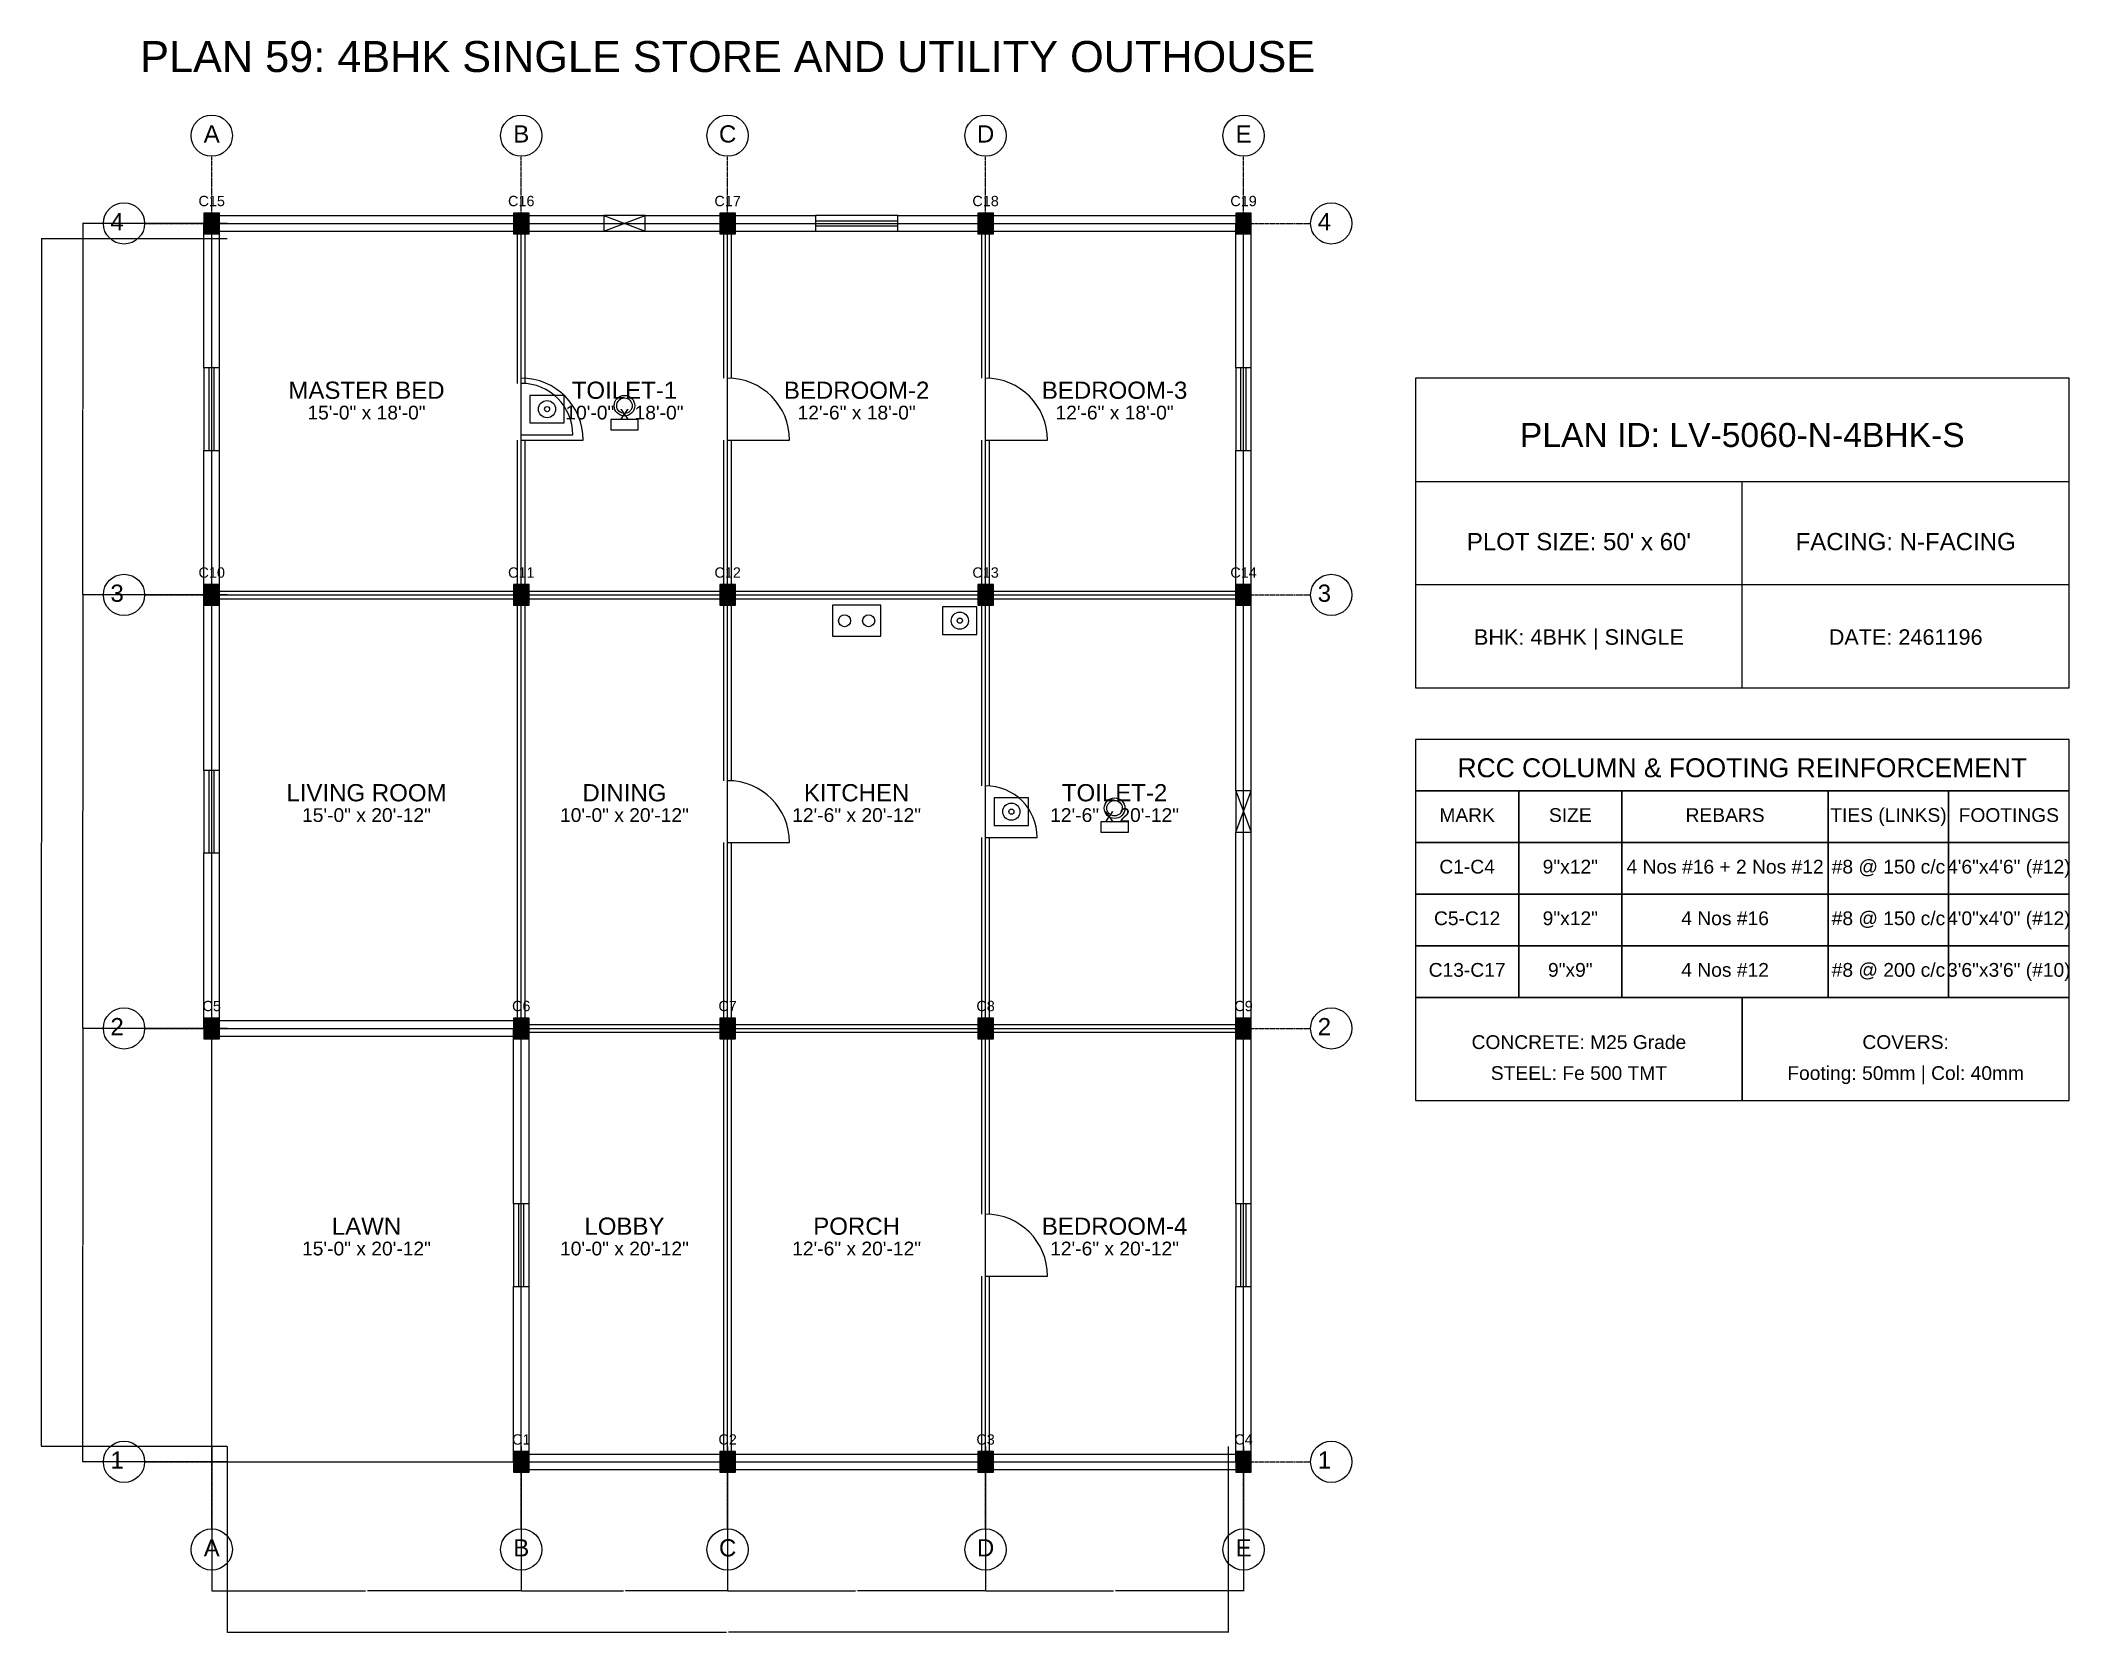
# Model space of a CAD drawing. Header units: inches. Extents: x -134 to 23580, y -99 to 23207.
# Drawn here: x 19900 to 21080, y 12401 to 13326 of the extents above; entities that cross this region are included whole.
import ezdxf
from ezdxf.enums import TextEntityAlignment as Align

# ---------------------------------------------------------------- set-up
doc = ezdxf.new("R2010")
doc.units = ezdxf.units.IN
doc.header["$MEASUREMENT"] = 0
doc.linetypes.add('CENTER', pattern=[2, 1.25, -0.25, 0.25, -0.25])
for name, color, linetype in [('A-COL-HATCH', 251, 'Continuous'), ('A-COLUMN', 1, 'Continuous'), ('A-DIM', 5, 'Continuous'), ('A-DOOR', 30, 'Continuous'), ('A-FIXTURE', 8, 'Continuous'), ('A-TEXT', 2, 'Continuous'), ('A-WALL-EXT', 7, 'Continuous'), ('A-WALL-INT', 9, 'Continuous'), ('A-WINDOW', 4, 'Continuous'), ('S-BEAM-FRAMING', 2, 'Continuous'), ('S-BUBBLE', 4, 'Continuous'), ('S-GRID-CENTER', 8, 'CENTER'), ('S-TABLE', 7, 'Continuous'), ('S-TEXT', 3, 'Continuous')]:
    doc.layers.add(name, color=color, linetype=linetype)
doc.styles.get("Standard").update_dxf_attribs({"font": 'arial.ttf'})
doc.dimstyles.get("Standard").update_dxf_attribs({"dimtxt": 0.18, "dimasz": 0.18, "dimexe": 0.18, "dimexo": 0.0625, "dimgap": 0.09, "dimtad": 0, "dimtih": 1, "dimtoh": 1, "dimdec": 4, "dimzin": 0, "dimdsep": 46, "dimtxsty": 'Standard', "dimcen": 0.09, "dimadec": 0, "dimazin": 0, "dimtfac": 1, "dimtdec": 4, "dimtofl": 0, "dimtmove": 0, "dimatfit": 3, "dimfxl": 1, "dimtolj": 1, "dimtzin": 0, "dimarcsym": 0})

msp = doc.modelspace()

# ---------------------------------------------------------------- texts
at = {"layer": 'A-TEXT'}
for s, height, p in [('PLAN 59: 4BHK SINGLE STORE AND UTILITY OUTHOUSE', 18, (20300, 13308)), ('C15', 6, (20000, 13230)), ('C16', 6, (20180, 13230)), ('C17', 6, (20300, 13230)), ('C18', 6, (20450, 13230)), ('C19', 6, (20600, 13230)), ('MASTER BED', 10, (20090, 13118)), ('TOILET-1', 10, (20240, 13118)), ('BEDROOM-2', 10, (20375, 13118)), ('BEDROOM-3', 10, (20525, 13118)), ('15\'-0" x 18\'-0"', 8, (20090, 13106)), ('10\'-0" x 18\'-0"', 8, (20240, 13106)), ('12\'-6" x 18\'-0"', 8, (20375, 13106)), ('12\'-6" x 18\'-0"', 8, (20525, 13106)), ('PLAN ID: LV-5060-N-4BHK-S', 14, (20890, 13090)), ("PLOT SIZE: 50' x 60'", 10, (20795, 13030)), ('FACING: N-FACING', 10, (20985, 13030)), ('C10', 6, (20000, 13014)), ('C11', 6, (20180, 13014)), ('C12', 6, (20300, 13014)), ('C13', 6, (20450, 13014)), ('C14', 6, (20600, 13014)), ('BHK: 4BHK | SINGLE', 9, (20795, 12975)), ('DATE: 2461196', 9, (20985, 12975)), ('LIVING ROOM', 10, (20090, 12884)), ('DINING', 10, (20240, 12884)), ('KITCHEN', 10, (20375, 12884)), ('TOILET-2', 10, (20525, 12884)), ('15\'-0" x 20\'-12"', 8, (20090, 12872)), ('10\'-0" x 20\'-12"', 8, (20240, 12872)), ('12\'-6" x 20\'-12"', 8, (20375, 12872)), ('12\'-6" x 20\'-12"', 8, (20525, 12872)), ('C5', 6, (20000, 12762)), ('C6', 6, (20180, 12762)), ('C7', 6, (20300, 12762)), ('C8', 6, (20450, 12762)), ('C9', 6, (20600, 12762)), ('LAWN', 10, (20090, 12632)), ('LOBBY', 10, (20240, 12632)), ('PORCH', 10, (20375, 12632)), ('BEDROOM-4', 10, (20525, 12632)), ('15\'-0" x 20\'-12"', 8, (20090, 12620)), ('10\'-0" x 20\'-12"', 8, (20240, 12620)), ('12\'-6" x 20\'-12"', 8, (20375, 12620)), ('12\'-6" x 20\'-12"', 8, (20525, 12620)), ('C1', 6, (20180, 12510)), ('C2', 6, (20300, 12510)), ('C3', 6, (20450, 12510)), ('C4', 6, (20600, 12510))]:
    msp.add_text(s, height=height, dxfattribs=at).set_placement(p, align=Align.CENTER)
at = {"layer": 'S-TEXT'}
for s, height, p in [('A', 10, (20000, 13267)), ('B', 10, (20180, 13267)), ('C', 10, (20300, 13267)), ('D', 10, (20450, 13267)), ('E', 10, (20600, 13267)), ('4', 10, (19945, 13216)), ('4', 10, (20647, 13216)), ('3', 10, (19945, 13000)), ('3', 10, (20647, 13000)), ('RCC COLUMN & FOOTING REINFORCEMENT', 11, (20890, 12898)), ('MARK', 8, (20730, 12872)), ('SIZE', 8, (20790, 12872)), ('REBARS', 8, (20880, 12872)), ('TIES (LINKS)', 8, (20975, 12872)), ('FOOTINGS', 8, (21045, 12872)), ('C1-C4', 8, (20730, 12842)), ('9"x12"', 8, (20790, 12842)), ('4 Nos #16 + 2 Nos #12', 8, (20880, 12842)), ('#8 @ 150 c/c', 8, (20975, 12842)), ('4\'6"x4\'6" (#12)', 8, (21045, 12842)), ('C5-C12', 8, (20730, 12812)), ('9"x12"', 8, (20790, 12812)), ('4 Nos #16', 8, (20880, 12812)), ('#8 @ 150 c/c', 8, (20975, 12812)), ('4\'0"x4\'0" (#12)', 8, (21045, 12812)), ('C13-C17', 8, (20730, 12782)), ('9"x9"', 8, (20790, 12782)), ('4 Nos #12', 8, (20880, 12782)), ('#8 @ 200 c/c', 8, (20975, 12782)), ('3\'6"x3\'6" (#10)', 8, (21045, 12782)), ('2', 10, (19945, 12748)), ('2', 10, (20647, 12748)), ('CONCRETE: M25 Grade', 8, (20795, 12740)), ('COVERS:', 8, (20985, 12740)), ('STEEL: Fe 500 TMT', 8, (20795, 12722)), ('Footing: 50mm | Col: 40mm', 8, (20985, 12722)), ('1', 10, (19945, 12496)), ('1', 10, (20647, 12496)), ('A', 10, (20000, 12445)), ('B', 10, (20180, 12445)), ('C', 10, (20300, 12445)), ('D', 10, (20450, 12445)), ('E', 10, (20600, 12445))]:
    msp.add_text(s, height=height, dxfattribs=at).set_placement(p, align=Align.CENTER)

# ---------------------------------------------------------------- blocks, each defined once
blk = doc.blocks.new('*D520')
at = {"layer": 'A-DIM', "color": 0, "lineweight": -2, "transparency": 16777216}
for p, q in [((20000, 12508.9), (20000, 12424.8)), ((20180, 12508.9), (20180, 12424.8)), ((20000.2, 12425), (20089.4, 12425)), ((20179.8, 12425), (20090.6, 12425))]:
    blk.add_line(p, q, dxfattribs=at)
at = {"layer": 'A-DIM', "color": 0, "transparency": 16777216}
for points in [[(20000.2, 12425), (20000.2, 12425), (20000, 12425)], [(20179.8, 12425), (20179.8, 12425), (20180, 12425)]]:
    blk.add_solid(points, dxfattribs=at)
at = {"layer": 'Defpoints', "color": 0, "transparency": 16777216}
for p in [(20000, 12509), (20180, 12509), (20180, 12425)]:
    blk.add_point(p, dxfattribs=at)
at = {"layer": 'A-DIM', "color": 0, "transparency": 16777216, "insert": (20090, 12425), "char_height": 0.18, "attachment_point": 5}
blk.add_mtext('\\A1;180.0000', dxfattribs=at)
blk = doc.blocks.new('*D521')
at = {"layer": 'A-DIM', "color": 0, "lineweight": -2, "transparency": 16777216}
for p, q in [((20180, 12508.9), (20180, 12424.8)), ((20300, 12508.9), (20300, 12424.8)), ((20180.2, 12425), (20239.4, 12425)), ((20299.8, 12425), (20240.6, 12425))]:
    blk.add_line(p, q, dxfattribs=at)
at = {"layer": 'A-DIM', "color": 0, "transparency": 16777216}
for points in [[(20180.2, 12425), (20180.2, 12425), (20180, 12425)], [(20299.8, 12425), (20299.8, 12425), (20300, 12425)]]:
    blk.add_solid(points, dxfattribs=at)
at = {"layer": 'Defpoints', "color": 0, "transparency": 16777216}
for p in [(20180, 12509), (20300, 12509), (20300, 12425)]:
    blk.add_point(p, dxfattribs=at)
at = {"layer": 'A-DIM', "color": 0, "transparency": 16777216, "insert": (20240, 12425), "char_height": 0.18, "attachment_point": 5}
blk.add_mtext('\\A1;120.0000', dxfattribs=at)
blk = doc.blocks.new('*D522')
at = {"layer": 'A-DIM', "color": 0, "lineweight": -2, "transparency": 16777216}
for p, q in [((20300, 12508.9), (20300, 12424.8)), ((20450, 12508.9), (20450, 12424.8)), ((20300.2, 12425), (20374.4, 12425)), ((20449.8, 12425), (20375.6, 12425))]:
    blk.add_line(p, q, dxfattribs=at)
at = {"layer": 'A-DIM', "color": 0, "transparency": 16777216}
for points in [[(20300.2, 12425), (20300.2, 12425), (20300, 12425)], [(20449.8, 12425), (20449.8, 12425), (20450, 12425)]]:
    blk.add_solid(points, dxfattribs=at)
at = {"layer": 'Defpoints', "color": 0, "transparency": 16777216}
for p in [(20300, 12509), (20450, 12509), (20450, 12425)]:
    blk.add_point(p, dxfattribs=at)
at = {"layer": 'A-DIM', "color": 0, "transparency": 16777216, "insert": (20375, 12425), "char_height": 0.18, "attachment_point": 5}
blk.add_mtext('\\A1;150.0000', dxfattribs=at)
blk = doc.blocks.new('*D523')
at = {"layer": 'A-DIM', "color": 0, "lineweight": -2, "transparency": 16777216}
for p, q in [((20450, 12508.9), (20450, 12424.8)), ((20600, 12508.9), (20600, 12424.8)), ((20450.2, 12425), (20524.4, 12425)), ((20599.8, 12425), (20525.6, 12425))]:
    blk.add_line(p, q, dxfattribs=at)
at = {"layer": 'A-DIM', "color": 0, "transparency": 16777216}
for points in [[(20450.2, 12425), (20450.2, 12425), (20450, 12425)], [(20599.8, 12425), (20599.8, 12425), (20600, 12425)]]:
    blk.add_solid(points, dxfattribs=at)
at = {"layer": 'Defpoints', "color": 0, "transparency": 16777216}
for p in [(20450, 12509), (20600, 12509), (20600, 12425)]:
    blk.add_point(p, dxfattribs=at)
at = {"layer": 'A-DIM', "color": 0, "transparency": 16777216, "insert": (20525, 12425), "char_height": 0.18, "attachment_point": 5}
blk.add_mtext('\\A1;150.0000', dxfattribs=at)
blk = doc.blocks.new('*D524')
at = {"layer": 'A-DIM', "color": 0, "lineweight": -2, "transparency": 16777216}
for p, q in [((20009, 12508.9), (20009, 12400.8)), ((20591, 12508.9), (20591, 12400.8)), ((20009.2, 12401), (20299.4, 12401)), ((20590.8, 12401), (20300.6, 12401))]:
    blk.add_line(p, q, dxfattribs=at)
at = {"layer": 'A-DIM', "color": 0, "transparency": 16777216}
for points in [[(20009.2, 12401), (20009.2, 12401), (20009, 12401)], [(20590.8, 12401), (20590.8, 12401), (20591, 12401)]]:
    blk.add_solid(points, dxfattribs=at)
at = {"layer": 'Defpoints', "color": 0, "transparency": 16777216}
for p in [(20009, 12509), (20591, 12509), (20591, 12401)]:
    blk.add_point(p, dxfattribs=at)
at = {"layer": 'A-DIM', "color": 0, "transparency": 16777216, "insert": (20300, 12401), "char_height": 0.18, "attachment_point": 5}
blk.add_mtext('\\A1;582.0000', dxfattribs=at)
blk = doc.blocks.new('*D525')
at = {"layer": 'A-DIM', "color": 0, "lineweight": -2, "transparency": 16777216}
for p, q in [((20008.9, 12752), (19924.8, 12752)), ((19925, 12751.8), (19925, 12626.2)), ((19925, 12500.2), (19925, 12625.8)), ((20008.9, 12500), (19924.8, 12500))]:
    blk.add_line(p, q, dxfattribs=at)
at = {"layer": 'A-DIM', "color": 0, "transparency": 16777216}
for points in [[(19925, 12751.8), (19925, 12751.8), (19925, 12752)], [(19925, 12500.2), (19925, 12500.2), (19925, 12500)]]:
    blk.add_solid(points, dxfattribs=at)
at = {"layer": 'Defpoints', "color": 0, "transparency": 16777216}
for p in [(19925, 12752), (20009, 12752), (20009, 12500)]:
    blk.add_point(p, dxfattribs=at)
at = {"layer": 'A-DIM', "color": 0, "transparency": 16777216, "insert": (19925, 12626), "char_height": 0.18, "attachment_point": 5}
blk.add_mtext('\\A1;252.0000', dxfattribs=at)
blk = doc.blocks.new('*D526')
at = {"layer": 'A-DIM', "color": 0, "lineweight": -2, "transparency": 16777216}
for p, q in [((20008.9, 13004), (19924.8, 13004)), ((19925, 13003.8), (19925, 12878.2)), ((19925, 12752.2), (19925, 12877.8)), ((20008.9, 12752), (19924.8, 12752))]:
    blk.add_line(p, q, dxfattribs=at)
at = {"layer": 'A-DIM', "color": 0, "transparency": 16777216}
for points in [[(19925, 13003.8), (19925, 13003.8), (19925, 13004)], [(19925, 12752.2), (19925, 12752.2), (19925, 12752)]]:
    blk.add_solid(points, dxfattribs=at)
at = {"layer": 'Defpoints', "color": 0, "transparency": 16777216}
for p in [(19925, 13004), (20009, 13004), (20009, 12752)]:
    blk.add_point(p, dxfattribs=at)
at = {"layer": 'A-DIM', "color": 0, "transparency": 16777216, "insert": (19925, 12878), "char_height": 0.18, "attachment_point": 5}
blk.add_mtext('\\A1;252.0000', dxfattribs=at)
blk = doc.blocks.new('*D527')
at = {"layer": 'A-DIM', "color": 0, "lineweight": -2, "transparency": 16777216}
for p, q in [((20008.9, 13220), (19924.8, 13220)), ((19925, 13219.8), (19925, 13112.2)), ((19925, 13004.2), (19925, 13111.8)), ((20008.9, 13004), (19924.8, 13004))]:
    blk.add_line(p, q, dxfattribs=at)
at = {"layer": 'A-DIM', "color": 0, "transparency": 16777216}
for points in [[(19925, 13219.8), (19925, 13219.8), (19925, 13220)], [(19925, 13004.2), (19925, 13004.2), (19925, 13004)]]:
    blk.add_solid(points, dxfattribs=at)
at = {"layer": 'Defpoints', "color": 0, "transparency": 16777216}
for p in [(19925, 13220), (20009, 13220), (20009, 13004)]:
    blk.add_point(p, dxfattribs=at)
at = {"layer": 'A-DIM', "color": 0, "transparency": 16777216, "insert": (19925, 13112), "char_height": 0.18, "attachment_point": 5}
blk.add_mtext('\\A1;216.0000', dxfattribs=at)
blk = doc.blocks.new('*D528')
at = {"layer": 'A-DIM', "color": 0, "lineweight": -2, "transparency": 16777216}
for p, q in [((20008.9, 13211), (19900.8, 13211)), ((19901, 13210.8), (19901, 12860.2)), ((19901, 12509.2), (19901, 12859.8)), ((20008.9, 12509), (19900.8, 12509))]:
    blk.add_line(p, q, dxfattribs=at)
at = {"layer": 'A-DIM', "color": 0, "transparency": 16777216}
for points in [[(19901, 13210.8), (19901, 13210.8), (19901, 13211)], [(19901, 12509.2), (19901, 12509.2), (19901, 12509)]]:
    blk.add_solid(points, dxfattribs=at)
at = {"layer": 'Defpoints', "color": 0, "transparency": 16777216}
for p in [(19901, 13211), (20009, 13211), (20009, 12509)]:
    blk.add_point(p, dxfattribs=at)
at = {"layer": 'A-DIM', "color": 0, "transparency": 16777216, "insert": (19901, 12860), "char_height": 0.18, "attachment_point": 5}
blk.add_mtext('\\A1;702.0000', dxfattribs=at)

# ---------------------------------------------------------------- dimensions: what is measured, and where the dimension line sits
at = {"layer": 'A-DIM'}
for base, p1, p2, picture, middle in [((19925, 13220), (20009, 13004), (20009, 13220), '*D527', (19925, 13112)), ((19901, 13211), (20009, 12509), (20009, 13211), '*D528', (19901, 12860)), ((19925, 13004), (20009, 12752), (20009, 13004), '*D526', (19925, 12878)), ((19925, 12752), (20009, 12500), (20009, 12752), '*D525', (19925, 12626))]:
    dim = msp.add_linear_dim(base=base, p1=p1, p2=p2, angle=90, dimstyle='Standard', dxfattribs=at)
    dim.commit()
    dim.dimension.update_dxf_attribs({"geometry": picture, "text_midpoint": middle})
for base, p1, p2, picture, middle in [((20180, 12425), (20000, 12509), (20180, 12509), '*D520', (20090, 12425)), ((20591, 12401), (20009, 12509), (20591, 12509), '*D524', (20300, 12401)), ((20300, 12425), (20180, 12509), (20300, 12509), '*D521', (20240, 12425)), ((20450, 12425), (20300, 12509), (20450, 12509), '*D522', (20375, 12425)), ((20600, 12425), (20450, 12509), (20600, 12509), '*D523', (20525, 12425))]:
    dim = msp.add_linear_dim(base=base, p1=p1, p2=p2, dimstyle='Standard', dxfattribs=at)
    dim.commit()
    dim.dimension.update_dxf_attribs({"geometry": picture, "text_midpoint": middle})

# ---------------------------------------------------------------- linework, layer by layer
at = {"layer": 'A-COL-HATCH'}
for points in [[(19995.5, 13214), (20004.5, 13214), (19995.5, 13226), (20004.5, 13226)], [(20175.5, 13214), (20184.5, 13214), (20175.5, 13226), (20184.5, 13226)], [(20295.5, 13214), (20304.5, 13214), (20295.5, 13226), (20304.5, 13226)], [(20445.5, 13214), (20454.5, 13214), (20445.5, 13226), (20454.5, 13226)], [(20595.5, 13214), (20604.5, 13214), (20595.5, 13226), (20604.5, 13226)], [(19995.5, 12998), (20004.5, 12998), (19995.5, 13010), (20004.5, 13010)], [(20175.5, 12998), (20184.5, 12998), (20175.5, 13010), (20184.5, 13010)], [(20295.5, 12998), (20304.5, 12998), (20295.5, 13010), (20304.5, 13010)], [(20445.5, 12998), (20454.5, 12998), (20445.5, 13010), (20454.5, 13010)], [(20595.5, 12998), (20604.5, 12998), (20595.5, 13010), (20604.5, 13010)], [(19995.5, 12746), (20004.5, 12746), (19995.5, 12758), (20004.5, 12758)], [(20175.5, 12746), (20184.5, 12746), (20175.5, 12758), (20184.5, 12758)], [(20295.5, 12746), (20304.5, 12746), (20295.5, 12758), (20304.5, 12758)], [(20445.5, 12746), (20454.5, 12746), (20445.5, 12758), (20454.5, 12758)], [(20595.5, 12746), (20604.5, 12746), (20595.5, 12758), (20604.5, 12758)], [(20175.5, 12494), (20184.5, 12494), (20175.5, 12506), (20184.5, 12506)], [(20295.5, 12494), (20304.5, 12494), (20295.5, 12506), (20304.5, 12506)], [(20445.5, 12494), (20454.5, 12494), (20445.5, 12506), (20454.5, 12506)], [(20595.5, 12494), (20604.5, 12494), (20595.5, 12506), (20604.5, 12506)]]:
    msp.add_solid(points, dxfattribs=at)
at = {"layer": 'A-COLUMN'}
for points in [[(19995.5, 13214), (20004.5, 13214), (20004.5, 13226), (19995.5, 13226)], [(20175.5, 13214), (20184.5, 13214), (20184.5, 13226), (20175.5, 13226)], [(20295.5, 13214), (20304.5, 13214), (20304.5, 13226), (20295.5, 13226)], [(20445.5, 13214), (20454.5, 13214), (20454.5, 13226), (20445.5, 13226)], [(20595.5, 13214), (20604.5, 13214), (20604.5, 13226), (20595.5, 13226)], [(19995.5, 12998), (20004.5, 12998), (20004.5, 13010), (19995.5, 13010)], [(20175.5, 12998), (20184.5, 12998), (20184.5, 13010), (20175.5, 13010)], [(20295.5, 12998), (20304.5, 12998), (20304.5, 13010), (20295.5, 13010)], [(20445.5, 12998), (20454.5, 12998), (20454.5, 13010), (20445.5, 13010)], [(20595.5, 12998), (20604.5, 12998), (20604.5, 13010), (20595.5, 13010)], [(19995.5, 12746), (20004.5, 12746), (20004.5, 12758), (19995.5, 12758)], [(20175.5, 12746), (20184.5, 12746), (20184.5, 12758), (20175.5, 12758)], [(20295.5, 12746), (20304.5, 12746), (20304.5, 12758), (20295.5, 12758)], [(20445.5, 12746), (20454.5, 12746), (20454.5, 12758), (20445.5, 12758)], [(20595.5, 12746), (20604.5, 12746), (20604.5, 12758), (20595.5, 12758)], [(20175.5, 12494), (20184.5, 12494), (20184.5, 12506), (20175.5, 12506)], [(20295.5, 12494), (20304.5, 12494), (20304.5, 12506), (20295.5, 12506)], [(20445.5, 12494), (20454.5, 12494), (20454.5, 12506), (20445.5, 12506)], [(20595.5, 12494), (20604.5, 12494), (20604.5, 12506), (20595.5, 12506)]]:
    msp.add_lwpolyline(points, close=True, dxfattribs=at)
at = {"layer": 'A-DOOR'}
for p, q in [((20180, 13097), (20210, 13097)), ((20180, 13094), (20216, 13094)), ((20300, 13094), (20336, 13094)), ((20450, 13094), (20486, 13094)), ((20300, 12860), (20336, 12860)), ((20450, 12863), (20480, 12863)), ((20450, 12608), (20486, 12608))]:
    msp.add_line(p, q, dxfattribs=at)
for centre, radius in [((20180, 13094), 36), ((20180, 13097), 30), ((20300, 13094), 36), ((20450, 13094), 36), ((20300, 12860), 36), ((20450, 12863), 30), ((20450, 12608), 36)]:
    msp.add_arc(centre, radius, 0, 90, dxfattribs=at)
at = {"layer": 'A-FIXTURE'}
for points in [[(20185, 13104), (20205, 13104), (20205, 13120), (20185, 13120)], [(20232, 13100), (20248, 13100), (20248, 13106), (20232, 13106)], [(20361, 12980), (20389, 12980), (20389, 12998), (20361, 12998)], [(20425, 12981), (20445, 12981), (20445, 12997), (20425, 12997)], [(20455, 12870), (20475, 12870), (20475, 12886), (20455, 12886)], [(20517, 12866), (20533, 12866), (20533, 12872), (20517, 12872)]]:
    msp.add_lwpolyline(points, close=True, dxfattribs=at)
for centre, radius in [((20240, 13114), 6), ((20195, 13112), 5), ((20195, 13112), 1.5), ((20240, 13114), 4.5), ((20368, 12989), 3.5), ((20382, 12989), 3.5), ((20435, 12989), 5), ((20435, 12989), 1.5), ((20465, 12878), 5), ((20525, 12880), 6), ((20525, 12880), 4.5), ((20465, 12878), 1.5)]:
    msp.add_circle(centre, radius, dxfattribs=at)
at = {"layer": 'A-WALL-EXT'}
for p, q in [((19995.5, 13136), (19995.5, 13220)), ((20000, 13224.5), (20180, 13224.5)), ((20000, 13215.5), (20180, 13215.5)), ((20004.5, 13136), (20004.5, 13220)), ((20180, 13224.5), (20228, 13224.5)), ((20180, 13215.5), (20228, 13215.5)), ((20252, 13224.5), (20300, 13224.5)), ((20252, 13215.5), (20300, 13215.5)), ((20300, 13224.5), (20351, 13224.5)), ((20300, 13215.5), (20351, 13215.5)), ((20399, 13224.5), (20450, 13224.5)), ((20399, 13215.5), (20450, 13215.5)), ((20450, 13224.5), (20600, 13224.5)), ((20450, 13215.5), (20600, 13215.5)), ((20595.5, 13136), (20595.5, 13220)), ((20604.5, 13136), (20604.5, 13220)), ((19995.5, 13004), (19995.5, 13088)), ((20004.5, 13004), (20004.5, 13088)), ((20595.5, 13004), (20595.5, 13088)), ((20604.5, 13004), (20604.5, 13088)), ((20700, 13070), (21080, 13070)), ((20890, 12950), (20890, 13070)), ((19995.5, 12902), (19995.5, 13004)), ((20004.5, 12902), (20004.5, 13004)), ((20595.5, 12890), (20595.5, 13004)), ((20604.5, 12890), (20604.5, 13004)), ((20700, 13010), (21080, 13010)), ((20595.5, 12752), (20595.5, 12866)), ((20604.5, 12752), (20604.5, 12866)), ((19995.5, 12752), (19995.5, 12854)), ((20004.5, 12752), (20004.5, 12854)), ((20000, 12756.5), (20180, 12756.5)), ((20000, 12747.5), (20180, 12747.5)), ((20175.5, 12650), (20175.5, 12752)), ((20184.5, 12650), (20184.5, 12752)), ((20595.5, 12650), (20595.5, 12752)), ((20604.5, 12650), (20604.5, 12752)), ((20175.5, 12500), (20175.5, 12602)), ((20184.5, 12500), (20184.5, 12602)), ((20595.5, 12500), (20595.5, 12602)), ((20604.5, 12500), (20604.5, 12602)), ((20180, 12504.5), (20300, 12504.5)), ((20180, 12495.5), (20300, 12495.5)), ((20300, 12504.5), (20450, 12504.5)), ((20300, 12495.5), (20450, 12495.5)), ((20450, 12504.5), (20600, 12504.5)), ((20450, 12495.5), (20600, 12495.5))]:
    msp.add_line(p, q, dxfattribs=at)
msp.add_lwpolyline([(20700, 12950), (21080, 12950), (21080, 13130), (20700, 13130)], close=True, dxfattribs=at)
at = {"layer": 'A-WALL-INT'}
for p, q in [((20177.75, 13127), (20177.75, 13220)), ((20182.25, 13127), (20182.25, 13220)), ((20297.75, 13130), (20297.75, 13220)), ((20302.25, 13130), (20302.25, 13220)), ((20447.75, 13130), (20447.75, 13220)), ((20452.25, 13130), (20452.25, 13220)), ((20177.75, 13004), (20177.75, 13094)), ((20182.25, 13004), (20182.25, 13094)), ((20297.75, 13004), (20297.75, 13094)), ((20302.25, 13004), (20302.25, 13094)), ((20447.75, 13004), (20447.75, 13094)), ((20452.25, 13004), (20452.25, 13094)), ((20000, 13006.25), (20180, 13006.25)), ((20000, 13001.75), (20180, 13001.75)), ((20177.75, 12752), (20177.75, 13004)), ((20180, 13006.25), (20300, 13006.25)), ((20180, 13001.75), (20300, 13001.75)), ((20182.25, 12752), (20182.25, 13004)), ((20297.75, 12896), (20297.75, 13004)), ((20300, 13006.25), (20450, 13006.25)), ((20300, 13001.75), (20450, 13001.75)), ((20302.25, 12896), (20302.25, 13004)), ((20447.75, 12893), (20447.75, 13004)), ((20450, 13006.25), (20600, 13006.25)), ((20450, 13001.75), (20600, 13001.75)), ((20452.25, 12893), (20452.25, 13004)), ((20297.75, 12752), (20297.75, 12860)), ((20302.25, 12752), (20302.25, 12860)), ((20447.75, 12752), (20447.75, 12863)), ((20452.25, 12752), (20452.25, 12863)), ((20180, 12754.25), (20300, 12754.25)), ((20300, 12754.25), (20450, 12754.25)), ((20450, 12754.25), (20600, 12754.25)), ((20180, 12749.75), (20300, 12749.75)), ((20297.75, 12500), (20297.75, 12752)), ((20300, 12749.75), (20450, 12749.75)), ((20302.25, 12500), (20302.25, 12752)), ((20447.75, 12644), (20447.75, 12752)), ((20450, 12749.75), (20600, 12749.75)), ((20452.25, 12644), (20452.25, 12752)), ((20447.75, 12500), (20447.75, 12608)), ((20452.25, 12500), (20452.25, 12608))]:
    msp.add_line(p, q, dxfattribs=at)
at = {"layer": 'A-WINDOW'}
for p, q in [((20228, 13215.5), (20252, 13224.5)), ((20228, 13224.5), (20252, 13215.5)), ((20351, 13221.5), (20399, 13221.5)), ((20351, 13218.5), (20399, 13218.5)), ((19998.5, 13088), (19998.5, 13136)), ((20001.5, 13088), (20001.5, 13136)), ((20598.5, 13088), (20598.5, 13136)), ((20601.5, 13088), (20601.5, 13136)), ((19998.5, 12854), (19998.5, 12902)), ((20001.5, 12854), (20001.5, 12902)), ((20595.5, 12866), (20604.5, 12890)), ((20595.5, 12890), (20604.5, 12866)), ((20178.5, 12602), (20178.5, 12650)), ((20181.5, 12602), (20181.5, 12650)), ((20598.5, 12602), (20598.5, 12650)), ((20601.5, 12602), (20601.5, 12650))]:
    msp.add_line(p, q, dxfattribs=at)
for points in [[(20228, 13215.5), (20252, 13215.5), (20252, 13224.5), (20228, 13224.5)], [(20351, 13215.5), (20399, 13215.5), (20399, 13224.5), (20351, 13224.5)], [(19995.5, 13088), (20004.5, 13088), (20004.5, 13136), (19995.5, 13136)], [(20595.5, 13088), (20604.5, 13088), (20604.5, 13136), (20595.5, 13136)], [(19995.5, 12854), (20004.5, 12854), (20004.5, 12902), (19995.5, 12902)], [(20595.5, 12866), (20604.5, 12866), (20604.5, 12890), (20595.5, 12890)], [(20175.5, 12602), (20184.5, 12602), (20184.5, 12650), (20175.5, 12650)], [(20595.5, 12602), (20604.5, 12602), (20604.5, 12650), (20595.5, 12650)]]:
    msp.add_lwpolyline(points, close=True, dxfattribs=at)
at = {"layer": 'S-BEAM-FRAMING'}
for p, q in [((20000, 12500), (20000, 13220)), ((20000, 13220), (20600, 13220)), ((20180, 12500), (20180, 13220)), ((20300, 12500), (20300, 13220)), ((20450, 12500), (20450, 13220)), ((20600, 12500), (20600, 13220)), ((20000, 13004), (20600, 13004)), ((20000, 12752), (20600, 12752)), ((20000, 12500), (20600, 12500))]:
    msp.add_line(p, q, dxfattribs=at)
at = {"layer": 'S-BUBBLE'}
for centre in [(20000, 13271), (20180, 13271), (20300, 13271), (20450, 13271), (20600, 13271), (19949, 13220), (20651, 13220), (19949, 13004), (20651, 13004), (19949, 12752), (20651, 12752), (19949, 12500), (20651, 12500), (20000, 12449), (20180, 12449), (20300, 12449), (20450, 12449), (20600, 12449)]:
    msp.add_circle(centre, 12, dxfattribs=at)
at = {"layer": 'S-GRID-CENTER'}
for p, q in [((20000, 12461), (20000, 13259)), ((20180, 12461), (20180, 13259)), ((20300, 12461), (20300, 13259)), ((20450, 12461), (20450, 13259)), ((20600, 12461), (20600, 13259)), ((19961, 13220), (20639, 13220)), ((19961, 13004), (20639, 13004)), ((19961, 12752), (20639, 12752)), ((19961, 12500), (20639, 12500))]:
    msp.add_line(p, q, dxfattribs=at)
at = {"layer": 'S-TABLE'}
for points in [[(20700, 12890), (21080, 12890), (21080, 12920), (20700, 12920)], [(20700, 12860), (20760, 12860), (20760, 12890), (20700, 12890)], [(20760, 12860), (20820, 12860), (20820, 12890), (20760, 12890)], [(20820, 12860), (20940, 12860), (20940, 12890), (20820, 12890)], [(20940, 12860), (21010, 12860), (21010, 12890), (20940, 12890)], [(21010, 12860), (21080, 12860), (21080, 12890), (21010, 12890)], [(20700, 12830), (20760, 12830), (20760, 12860), (20700, 12860)], [(20760, 12830), (20820, 12830), (20820, 12860), (20760, 12860)], [(20820, 12830), (20940, 12830), (20940, 12860), (20820, 12860)], [(20940, 12830), (21010, 12830), (21010, 12860), (20940, 12860)], [(21010, 12830), (21080, 12830), (21080, 12860), (21010, 12860)], [(20700, 12800), (20760, 12800), (20760, 12830), (20700, 12830)], [(20760, 12800), (20820, 12800), (20820, 12830), (20760, 12830)], [(20820, 12800), (20940, 12800), (20940, 12830), (20820, 12830)], [(20940, 12800), (21010, 12800), (21010, 12830), (20940, 12830)], [(21010, 12800), (21080, 12800), (21080, 12830), (21010, 12830)], [(20700, 12770), (20760, 12770), (20760, 12800), (20700, 12800)], [(20760, 12770), (20820, 12770), (20820, 12800), (20760, 12800)], [(20820, 12770), (20940, 12770), (20940, 12800), (20820, 12800)], [(20940, 12770), (21010, 12770), (21010, 12800), (20940, 12800)], [(21010, 12770), (21080, 12770), (21080, 12800), (21010, 12800)], [(20700, 12710), (20890, 12710), (20890, 12770), (20700, 12770)], [(20890, 12710), (21080, 12710), (21080, 12770), (20890, 12770)]]:
    msp.add_lwpolyline(points, close=True, dxfattribs=at)

msp.set_redraw_order([(e.dxf.handle, doc.entitydb.next_handle()) for e in msp.query("TEXT MTEXT ATTDEF DIMENSION ARC_DIMENSION")])  # texts and dimensions are drawn at this point

doc.saveas('drawing.dxf')
